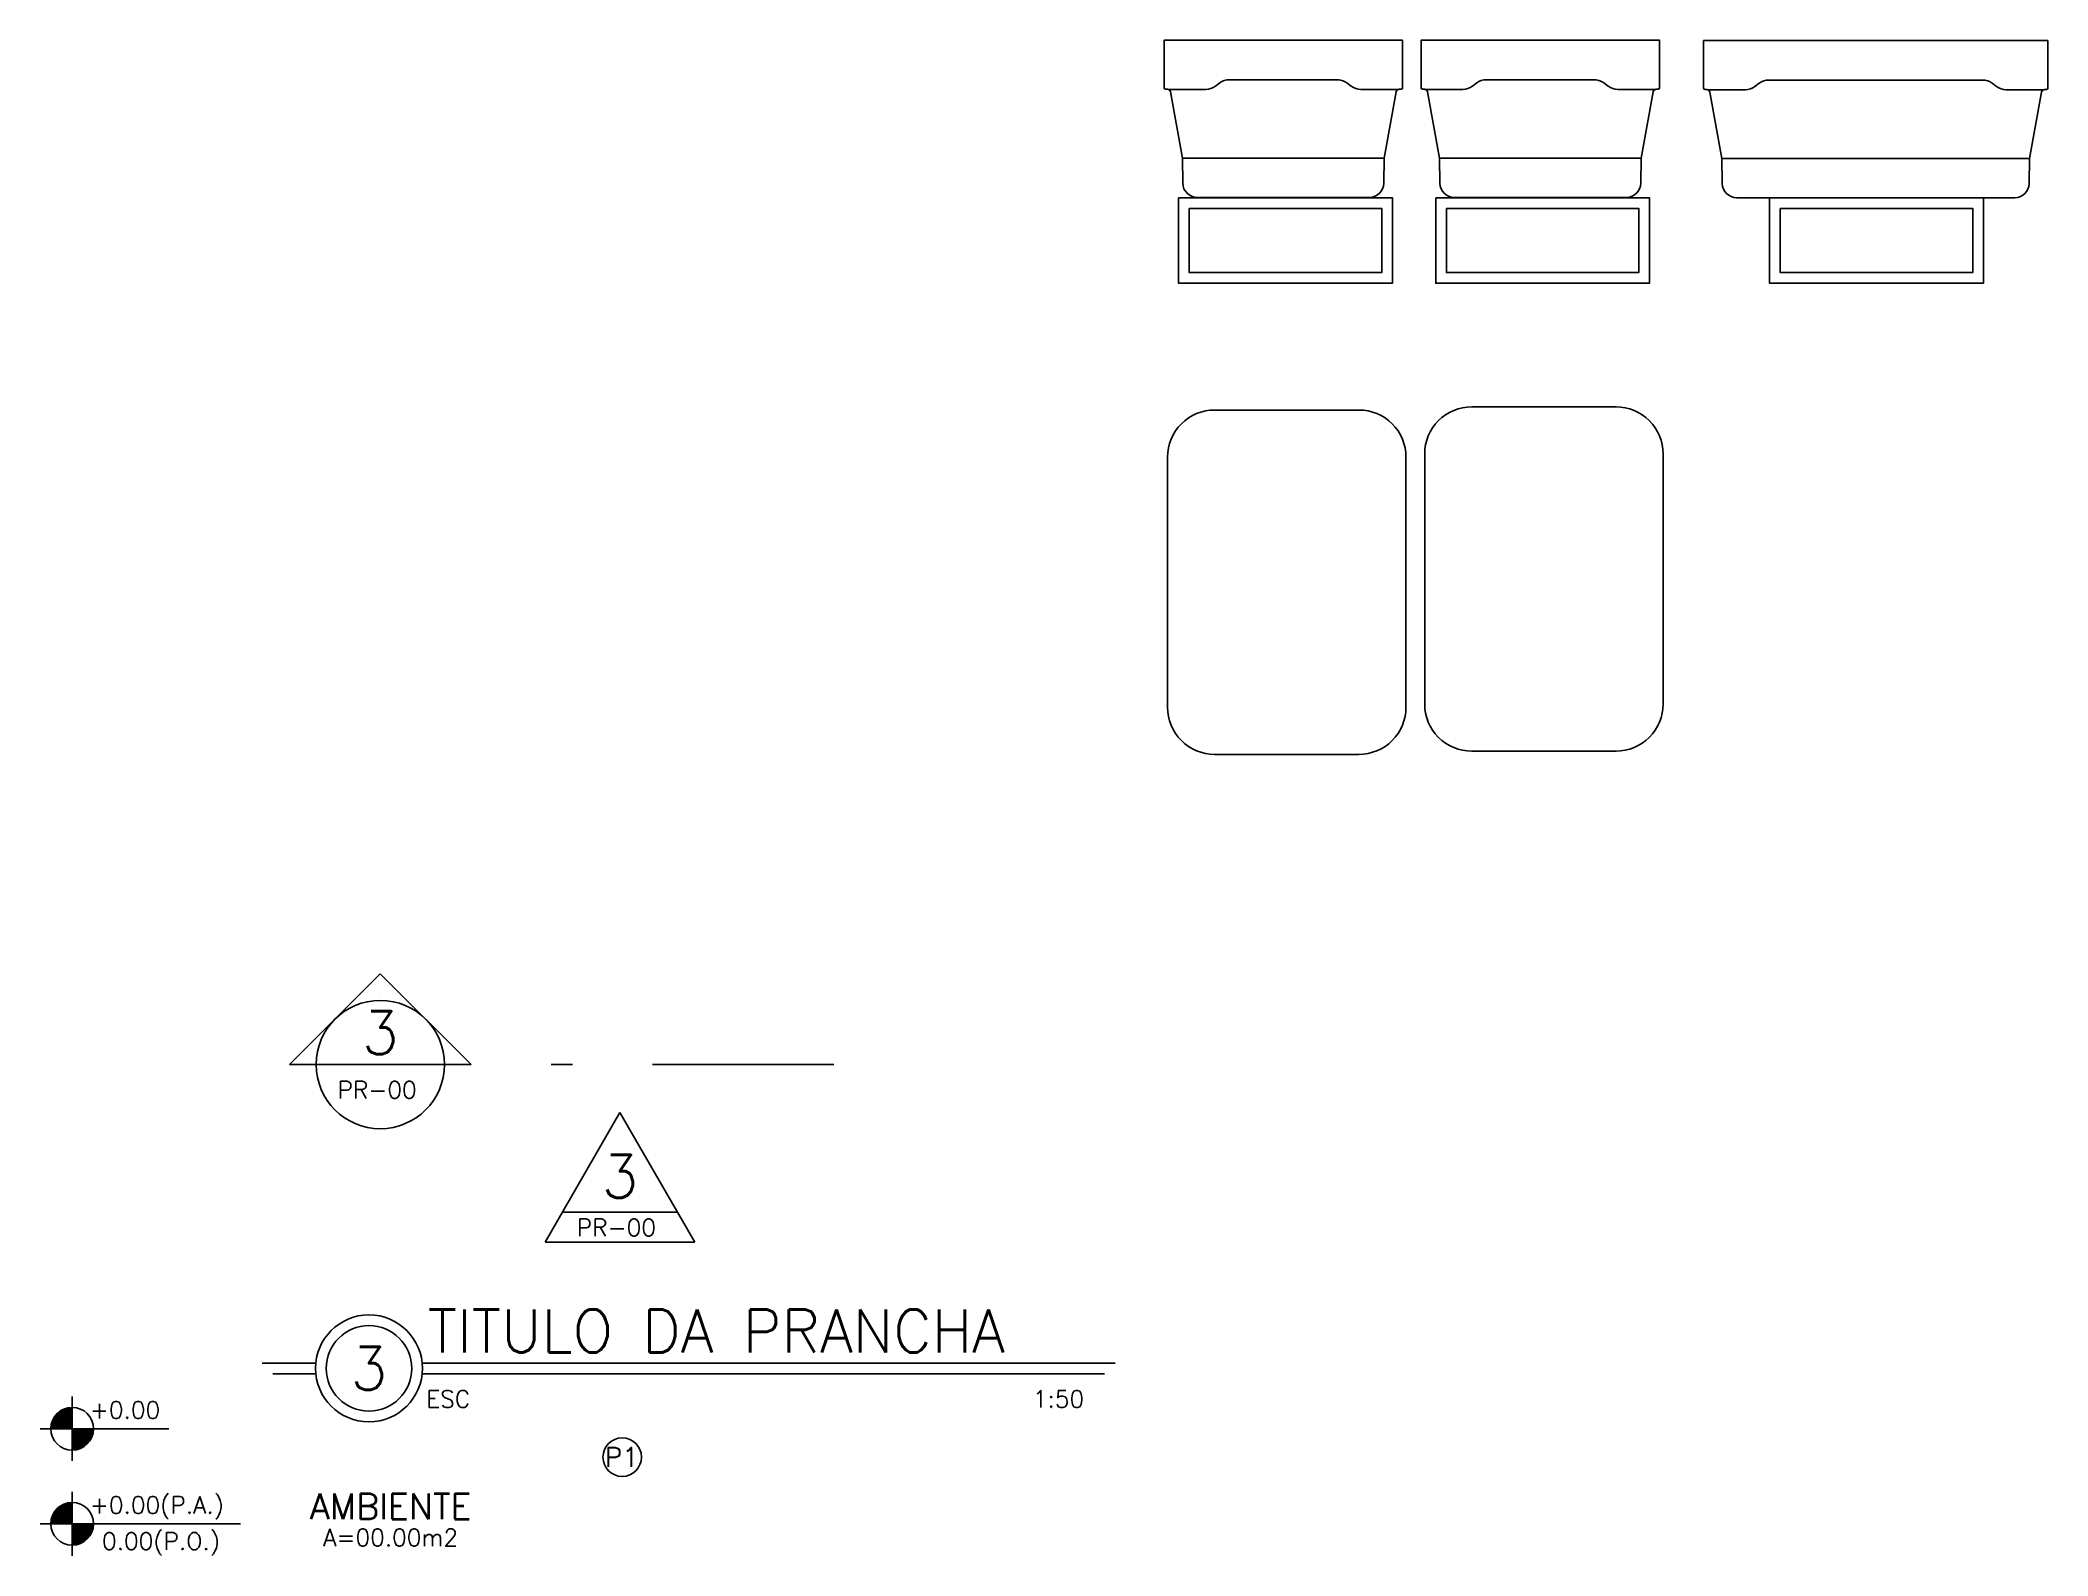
# Model space of a CAD drawing. Header units: millimetres. Extents: x 1999 to 2304, y 1614 to 1800.
# Drawn here: x 1998.93 to 2008.32, y 1648.82 to 1655.91 of the extents above; entities that cross this region are included whole.
import ezdxf
from ezdxf.enums import TextEntityAlignment as Align

# ---------------------------------------------------------------- set-up
doc = ezdxf.new("R2010")
doc.units = ezdxf.units.MM
doc.header["$LTSCALE"] = 0.03
for name, color, linetype in [('PL09', 9, 'Continuous'), ('PL3', 3, 'Continuous'), ('PL6', 6, 'Continuous'), ('Texto', 4, 'Continuous')]:
    doc.layers.add(name, color=color, linetype=linetype)
doc.styles.add('AMB50', font='ROMANS.SHX', dxfattribs={"height": 0.12})
doc.styles.add('COTA50', font='ROMANS.shx', dxfattribs={"height": 0.08})
doc.styles.add('TIT50', font='ROMANS.SHX', dxfattribs={"height": 0.2})

msp = doc.modelspace()

# ---------------------------------------------------------------- texts
at = {"layer": 'Texto', "style": 'TIT50'}
for p in [(2000.5193, 1651.2675), (2001.6402, 1650.5959), (2000.4664, 1649.6978)]:
    msp.add_text('3', height=0.2, dxfattribs=at).set_placement(p, align=Align.MIDDLE)
at = {"layer": 'Texto'}
for s, height, style, p in [('PR-00', 0.08, 'COTA50', (2000.3194, 1650.9604)), ('PR-00', 0.08, 'COTA50', (2001.4383, 1650.3165)), ('TITULO DA PRANCHA', 0.2, 'TIT50', (2000.7414, 1649.7728)), ('ESC', 0.08, 'COTA50', (2000.7341, 1649.5145)), ('1:50', 0.08, 'COTA50', (2003.5715, 1649.5145)), ('+0.00', 0.08, 'COTA50', (1999.1607, 1649.463)), ('+0.00(P.A.)', 0.08, 'COTA50', (1999.1607, 1649.0187)), (' 0.00(P.O.)', 0.08, 'COTA50', (1999.1629, 1648.8499))]:
    msp.add_text(s, height=height, dxfattribs=dict(at, style=style)).set_placement(p)
for s, height, style, p in [('P1', 0.09, 'AMB50', (2001.6484, 1649.2379)), ('AMBIENTE', 0.12, 'AMB50', (2000.5678, 1648.992)), ('A=00.00m2', 0.08, 'COTA50', (2000.5678, 1648.867))]:
    msp.add_text(s, height=height, dxfattribs=dict(at, style=style)).set_placement(p, align=Align.CENTER)

# ---------------------------------------------------------------- blocks, each defined once
blk = doc.blocks.new('CORTE50')
at = {"layer": 'PL3'}
for p, q in [((-0.4243, 0), (0, 0.4243)), ((0.4243, 0), (0, 0.4243)), ((0.4243, 0), (-0.4243, 0)), ((0.8985, 0), (0.7985, 0)), ((2.1213, 0), (1.2728, 0))]:
    blk.add_line(p, q, dxfattribs=at)
blk.add_circle((0, 0), 0.3, dxfattribs=at)
blk = doc.blocks.new('VISTA50')
at = {"layer": 'PL3'}
for p, q in [((0, 0), (-0.35, -0.6062)), ((0.35, -0.6062), (0, 0)), ((-0.2692, -0.4662), (0.2692, -0.4662)), ((-0.35, -0.6062), (0.35, -0.6062))]:
    blk.add_line(p, q, dxfattribs=at)
blk = doc.blocks.new('L495999')
for p, q in [((-0.805, 0.735), (0, 0.735)), ((-0.805, 0.5124), (-0.805, 0.735)), ((0.805, 0.735), (0, 0.735)), ((0.805, 0.5124), (0.805, 0.735)), ((-0.7899, 0.5052), (-0.7981, 0.5054)), ((-0.7876, 0.505), (-0.61, 0.505)), ((-0.7197, 0.183), (-0.7754, 0.4929)), ((-0.565, 0.52), (-0.545, 0.535)), ((-0.5, 0.55), (0, 0.55)), ((0.5, 0.55), (0, 0.55)), ((0.565, 0.52), (0.545, 0.535)), ((0.7876, 0.505), (0.61, 0.505)), ((0.7196, 0.183), (0.7754, 0.4929)), ((0.7899, 0.5052), (0.7981, 0.5054)), ((-0.7197, 0.183), (0, 0.183)), ((-0.7197, 0.183), (-0.7176, 0.0658)), ((0.7196, 0.183), (0, 0.183)), ((0.7196, 0.183), (0.7176, 0.0658)), ((-0.6506, 0), (0, 0)), ((0.6506, 0), (0, 0))]:
    blk.add_line(p, q)
for centre, radius, start, end in [((-0.798, 0.5124), 0.007, 180, 269), ((-0.7901, 0.4902), 0.015, 10.19222, 89), ((-0.61, 0.58), 0.075, 270, 306.8699), ((-0.5, 0.475), 0.075, 90, 126.8699), ((0.5, 0.475), 0.075, 53.1301, 90), ((0.61, 0.58), 0.075, 233.1301, 270), ((0.7901, 0.4902), 0.015, 91, 169.80778), ((0.798, 0.5124), 0.007, 271, 0), ((-0.6506, 0.067), 0.067, 181, 270), ((0.6506, 0.067), 0.067, 270, 359)]:
    blk.add_arc(centre, radius, start, end)
blk = doc.blocks.new('CX1000LT')
for p, q in [((0.3175, 0.52), (0.2975, 0.535)), ((0.5401, 0.505), (0.3625, 0.505)), ((-0.4721, 0.183), (0.4721, 0.183))]:
    blk.add_line(p, q)
blk.add_lwpolyline([(0.5575, 0.5124), (0.5575, 0.735), (-0.5575, 0.735), (-0.5575, 0.5124, 0.409111), (-0.5506, 0.5054), (-0.5424, 0.5052, -0.35809), (-0.5279, 0.4929), (-0.4721, 0.183), (-0.4701, 0.0658, 0.409111), (-0.4031, 0), (0.4031, 0, 0.409111), (0.4701, 0.0658), (0.4721, 0.183), (0.5279, 0.4929, -0.35809), (0.5424, 0.5052), (0.5506, 0.5054, 0.409111)], format="xyb", close=True)
blk.add_lwpolyline([(-0.5401, 0.505), (-0.3625, 0.505, 0.162278), (-0.3175, 0.52), (-0.2975, 0.535, -0.162278), (-0.2525, 0.55), (0.2475, 0.55, -0.179444), (0.2975, 0.5352)], format="xyb")
blk.add_arc((0.3625, 0.58), 0.075, 233.1301, 270)

# ---------------------------------------------------------------- linework, layer by layer
at = {"color": 6}
for p, q in [((1999.9664, 1649.7228), (2000.2177, 1649.7228)), ((2000.7152, 1649.7228), (2003.9561, 1649.7228))]:
    msp.add_line(p, q, dxfattribs=at)
at = {"color": 2}
for p, q in [((2000.0164, 1649.6728), (2000.2177, 1649.6728)), ((2000.7152, 1649.6728), (2003.9061, 1649.6728))]:
    msp.add_line(p, q, dxfattribs=at)
at = {"color": 6}
msp.add_circle((2000.4664, 1649.6978), 0.25, dxfattribs=at)
at = {"color": 2}
msp.add_circle((2000.4664, 1649.6978), 0.2, dxfattribs=at)
at = {"layer": 'PL09', "const_width": 0.1}
for points in [[(1999.0783, 1649.4656, 0.414214), (1999.0283, 1649.4156, 1)], [(1999.0783, 1649.3656, 0.414214), (1999.1283, 1649.4156, 1)], [(1999.0783, 1649.0212, 0.414214), (1999.0283, 1648.9712, 1)], [(1999.0783, 1648.9212, 0.414214), (1999.1283, 1648.9712, 1)]]:
    msp.add_lwpolyline(points, format="xyb", dxfattribs=at)
at = {"layer": 'PL3'}
for p, q in [((1999.0783, 1649.2656), (1999.0783, 1649.5656)), ((1998.9283, 1649.4156), (1999.5308, 1649.4156)), ((1999.0783, 1648.8212), (1999.0783, 1649.1212)), ((1998.9283, 1648.9712), (1999.8652, 1648.9712))]:
    msp.add_line(p, q, dxfattribs=at)
for centre, radius in [((1999.0783, 1649.4156), 0.1), ((2001.6508, 1649.2827), 0.09), ((1999.0783, 1648.9712), 0.1)]:
    msp.add_circle(centre, radius, dxfattribs=at)
at = {"layer": 'PL6'}
for points in [[(2004.2534, 1655.172), (2004.2534, 1654.772), (2005.2534, 1654.772), (2005.2534, 1655.172)], [(2004.3034, 1655.122), (2004.3034, 1654.822), (2005.2034, 1654.822), (2005.2034, 1655.122)], [(2005.4557, 1655.172), (2005.4557, 1654.772), (2006.4557, 1654.772), (2006.4557, 1655.172)], [(2005.5057, 1655.122), (2005.5057, 1654.822), (2006.4057, 1654.822), (2006.4057, 1655.122)], [(2007.0176, 1655.172), (2007.0176, 1654.772), (2008.0176, 1654.772), (2008.0176, 1655.172)], [(2007.0676, 1655.122), (2007.0676, 1654.822), (2007.9676, 1654.822), (2007.9676, 1655.122)]]:
    msp.add_lwpolyline(points, close=True, dxfattribs=at)
for points in [[(2004.2018, 1652.7891, 0.414214), (2004.4218, 1652.5691), (2005.0968, 1652.5691, 0.414214), (2005.3168, 1652.7891), (2005.3168, 1653.9591, 0.414214), (2005.0968, 1654.1791), (2004.4218, 1654.1791, 0.414214), (2004.2018, 1653.9591)], [(2005.4042, 1652.8041, 0.414214), (2005.6242, 1652.5841), (2006.2992, 1652.5841, 0.414214), (2006.5192, 1652.8041), (2006.5192, 1653.9741, 0.414214), (2006.2992, 1654.1941), (2005.6242, 1654.1941, 0.414214), (2005.4042, 1653.9741)]]:
    msp.add_lwpolyline(points, format="xyb", close=True, dxfattribs=at)

# ---------------------------------------------------------------- block references
at = {"layer": 'PL3'}
for name, p in [('CORTE50', (2000.5193, 1651.1186)), ('VISTA50', (2001.6402, 1650.8947))]:
    msp.add_blockref(name, p, dxfattribs=at)
at = {"layer": 'PL6'}
for name, p in [('CX1000LT', (2004.743, 1655.1736)), ('CX1000LT', (2005.9453, 1655.1736)), ('L495999', (2007.514, 1655.172))]:
    msp.add_blockref(name, p, dxfattribs=at)

msp.set_redraw_order([(e.dxf.handle, doc.entitydb.next_handle()) for e in msp.query("TEXT MTEXT ATTDEF DIMENSION ARC_DIMENSION")])  # texts and dimensions are drawn at this point

doc.saveas('drawing.dxf')
